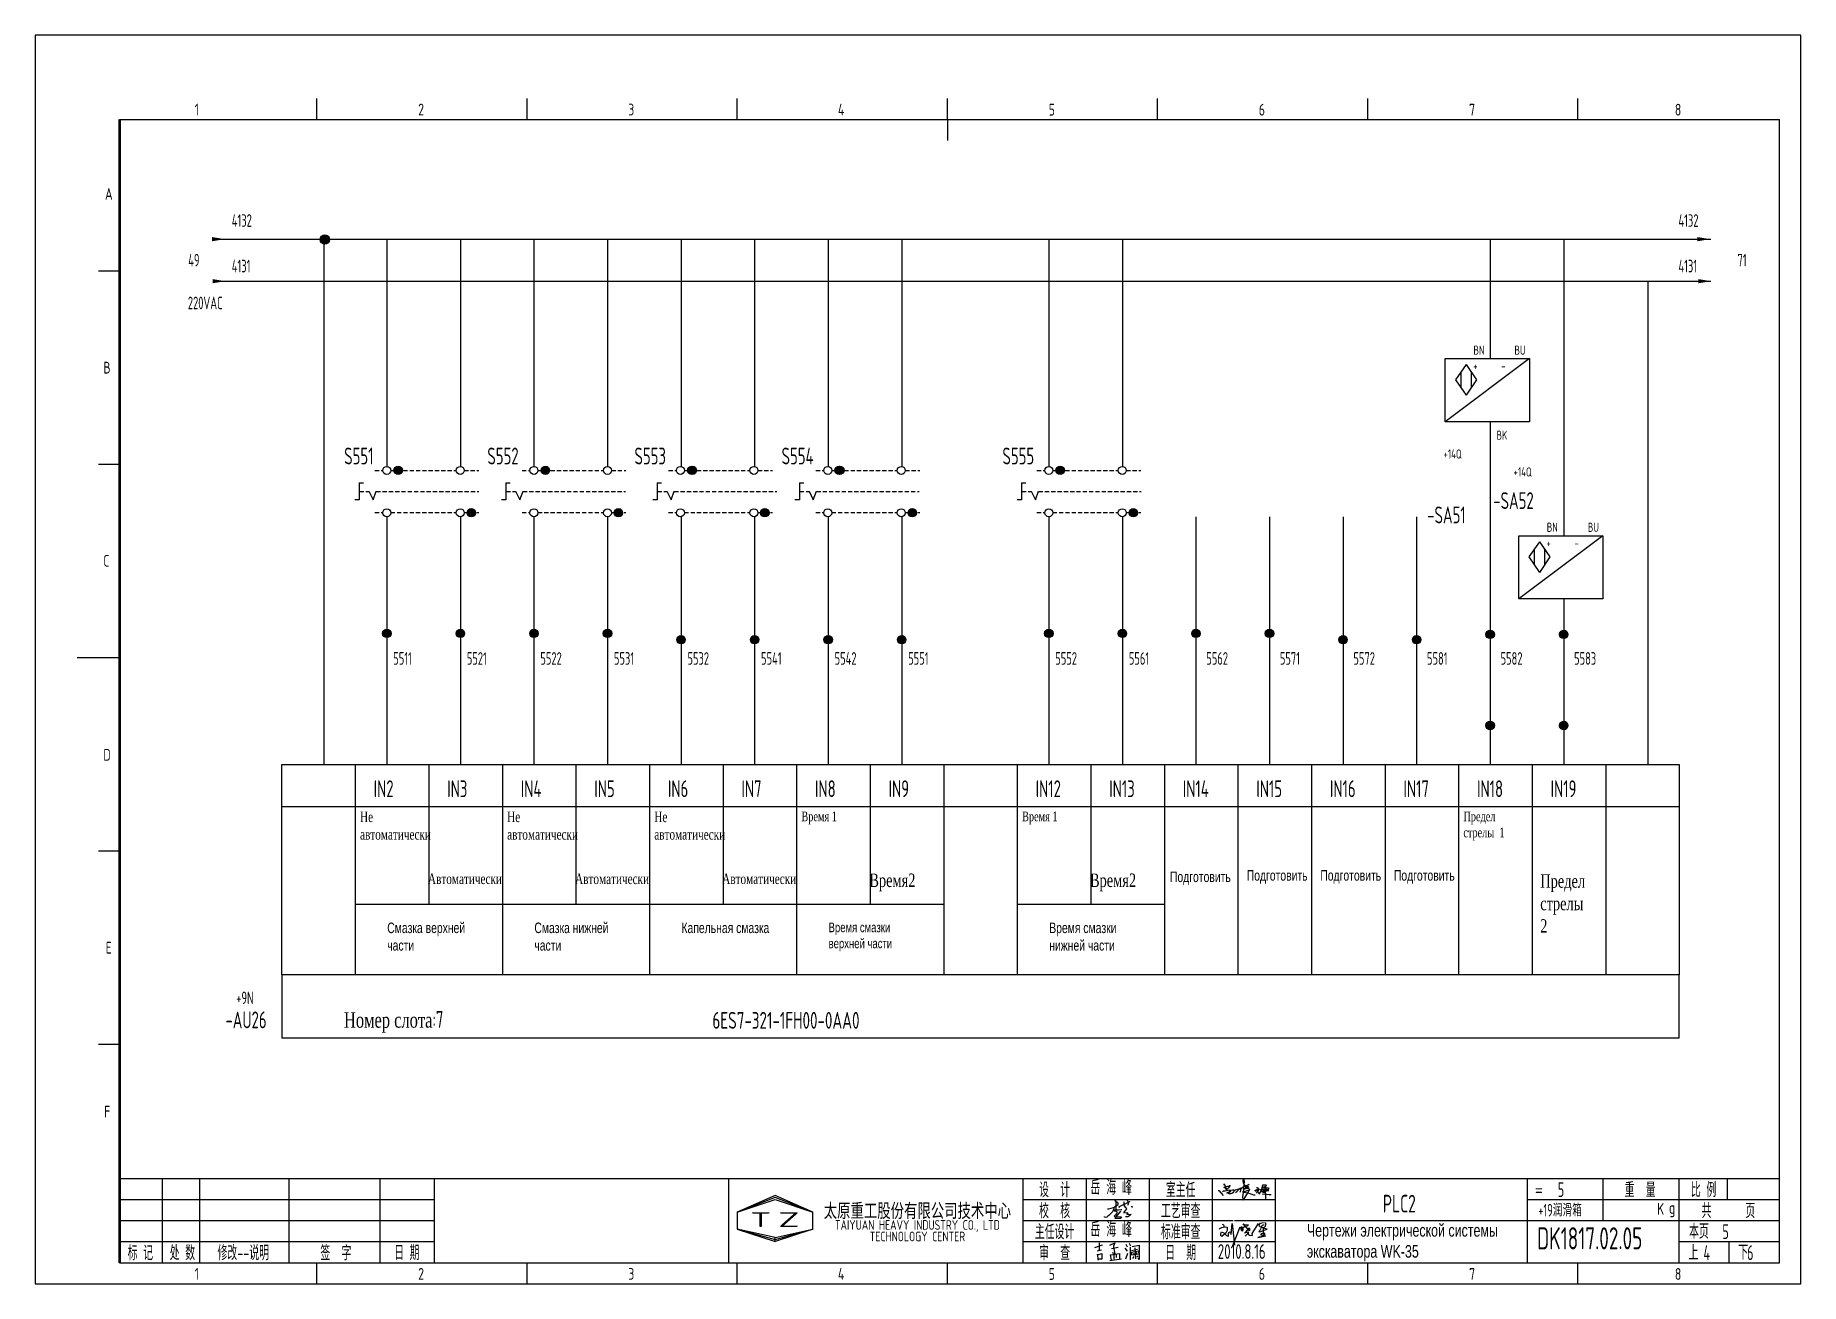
# Model space of a CAD drawing. Extents: x -2005 to 7010, y -1792 to 2924.
# Drawn here: x 3135 to 3555, y 436.6 to 733.6 of the extents above; entities that cross this region are included whole.
import ezdxf
from ezdxf.enums import TextEntityAlignment as Align

# ---------------------------------------------------------------- set-up
doc = ezdxf.new("R2010")
doc.units = 0
doc.header["$LTSCALE"] = 2
doc.linetypes.add('DASHED2', pattern=[0.375, 0.25, -0.125])
doc.linetypes.add('HIDDEN', pattern=[0.375, 0.25, -0.125])
doc.layers.get('0').update_dxf_attribs({"linetype": 'CONTINUOUS'})
for name, color, linetype in [('01', 7, 'CONTINUOUS'), ('11', 3, 'CONTINUOUS'), ('CONTINUOUS', 7, 'CONTINUOUS')]:
    doc.layers.add(name, color=color, linetype=linetype)
doc.styles.add('ROMAN', font='ROMANC.shx', dxfattribs={"width": 0.7, "height": 0.7})
doc.styles.add('ROMANS', font='romans', dxfattribs={"width": 0.67, "bigfont": 'hzlib'})
doc.styles.get("Standard").update_dxf_attribs({"font": 'isocp.shx', "width": 0.707, "bigfont": 'dfst.shx'})

msp = doc.modelspace()

# ---------------------------------------------------------------- texts
at = {"linetype": 'ByBlock', "ltscale": 2, "width": 0.67}
for s, p in [('+9N', (3182.76, 503.05)), ('+19润滑箱', (3492.52, 452.55))]:
    msp.add_text(s, height=3, dxfattribs=at).set_placement(p)
at = {"width": 0.707}
msp.add_text('PLC2', height=4.2, dxfattribs=at).set_placement((3455.53, 453.5))
at = {"char_height": 3.5, "attachment_point": 1}
for s, insert, width in [('岳 海 峰', (3385.98, 461.19), 12.9495), ('岳 海 峰', (3385.98, 451.19), 12.9495), ('2010.8.16', (3416.28, 445.96), 12.1142)]:
    msp.add_mtext(s, dxfattribs=dict(at, insert=insert, width=width))
at = {"layer": '01', "linetype": 'DASHED2', "ltscale": 2, "attachment_point": 1}
for s, insert, char_height, width in [('{\\fTimes New Roman|b0|i0|c204|p18;Не автоматически}', (3212.21, 548.88), 2.5, 14.3196), ('{\\fTimes New Roman|b0|i0|c204|p18;Не автоматически}', (3247.21, 548.88), 2.5, 14.3196), ('{\\fTimes New Roman|b0|i0|c204|p18;Не автоматически}', (3282.21, 548.88), 2.5, 14.3196), ('{\\fTimes New Roman|b0|i0|c204|p18;\\H0.9167x;Время\\fTimes New Roman|b0|i0|c238|p18; 1}', (3317.21, 548.88), 2.5, 14.3196), ('{\\fTimes New Roman|b0|i0|c204|p18;\\H0.9167x;Время\\fTimes New Roman|b0|i0|c238|p18; 1}', (3369.71, 548.88), 2.5, 14.3196), ('{\\fTimes New Roman|b0|i0|c204|p18;\\H0.9167x;Предел стрелы \\fTimes New Roman|b0|i0|c238|p18; 1}', (3474.71, 548.88), 2.5, 14.3196), ('{\\fTimes New Roman|b0|i0|c204|p18;\\H0.71429x;Автоматически\\H1.2834x; }', (3228.37, 534.14), 3.5, 11.7583), ('{\\fTimes New Roman|b0|i0|c204|p18;\\H0.71429x;Автоматически\\H1.2834x; }', (3263.37, 534.14), 3.5, 11.7583), ('{\\fTimes New Roman|b0|i0|c204|p18;\\H0.71429x;Автоматически\\H1.2834x; }', (3298.37, 534.14), 3.5, 11.7583), ('{\\fTimes New Roman|b0|i0|c204|p18;\\H0.9167x;Время\\fTimes New Roman|b0|i0|c238|p18;\\H1x;2\\fTimes New Roman|b0|i0|c204|p18; }', (3333.37, 534.14), 3.5, 11.7583), ('{\\fTimes New Roman|b0|i0|c204|p18;\\H0.9167x;Время\\fTimes New Roman|b0|i0|c238|p18;\\H1x;2\\fTimes New Roman|b0|i0|c204|p18; }', (3385.87, 534.14), 3.5, 11.7583), ('{\\fArial|b0|i0|c204|p34;Подготовить\\H0.9167x; }', (3404.9, 534.61), 2.5, 10.5), ('{\\fArial|b0|i0|c204|p34;Подготовить\\H0.9167x; }', (3423.17, 534.94), 2.5, 10.5), ('{\\fArial|b0|i0|c204|p34;Подготовить\\H0.9167x; }', (3440.67, 534.94), 2.5, 10.5), ('{\\fArial|b0|i0|c204|p34;Подготовить\\H0.9167x; }', (3458.17, 534.94), 2.5, 10.5), ('{\\fTimes New Roman|b0|i0|c204|p18;\\H0.9167x;Предел стрелы \\fTimes New Roman|b0|i0|c238|p18;2\\fTimes New Roman|b0|i0|c204|p18; }', (3492.99, 533.97), 3.5, 11.7583), ('{\\fArial|b0|i0|c204|p34;Смазка верхней части}', (3218.68, 522.47), 2.5, 20.0597), ('{\\fArial|b0|i0|c204|p34;Смазка нижней части}', (3253.68, 522.47), 2.5, 20.0597), ('{\\fArial|b0|i0|c204|p34;Капельная смазка}', (3288.68, 522.47), 2.5, 22.6519), ('{\\fArial|b0|i0|c204|p34;\\H0.9167x;\\W0.707;Время смазки верхней части\\fArial|b0|i0|c0|p34; }', (3323.68, 522.47), 2.5, 20.0597), ('{\\fArial|b0|i0|c204|p34;Время смазки нижней части}', (3376.18, 522.47), 2.5, 20.0597), ('{\\fArial|b0|i0|c204|p34;Чертежи электрической системы экскаватора \\fArial|b0|i0|c0|p34;WK-35}', (3437.47, 450.75), 3, 50.6186)]:
    msp.add_mtext(s, dxfattribs=dict(at, insert=insert, char_height=char_height, width=width))
at = {"layer": '11', "width": 0.707}
msp.add_text('DK1817.02.05', height=5.25, dxfattribs=at).set_placement((3492.23, 444.73))
at = {"layer": 'CONTINUOUS', "linetype": 'Continuous', "style": 'ROMAN'}
for s, height, width, p in [('1', 2.8, 0.7, (3172.88, 714.5)), ('2', 2.8, 0.7, (3226.04, 714.5)), ('3', 2.8, 0.7, (3276.01, 714.5)), ('4', 2.8, 0.7, (3325.91, 714.5)), ('5', 2.8, 0.7, (3376.05, 714.46)), ('6', 2.8, 0.7, (3426.03, 714.46)), ('7', 2.8, 0.7, (3476.06, 714.46)), ('8', 2.8, 0.7, (3525.01, 714.46)), ('A', 2.8, 0.7, (3151.52, 694.41)), ('B', 2.8, 0.7, (3151.13, 653.09)), ('C', 2.8, 0.7, (3151.13, 607.15)), ('D', 2.8, 0.7, (3151.13, 560.98)), ('E', 2.8, 0.7, (3151.69, 515.09)), ('F', 2.8, 0.7, (3151.33, 476.09)), ('K', 2.8, 0.7, (3520.79, 452.95)), ('g', 2.8, 0.7, (3523.62, 453.22)), ('T', 3.5, 1.8, (3304.95, 450.06)), ('Z', 3.5, 1.8, (3311.65, 450.06)), ('1', 2.8, 0.7, (3172.88, 437.5)), ('2', 2.8, 0.7, (3226.04, 437.5)), ('3', 2.8, 0.7, (3276.01, 437.5)), ('4', 2.8, 0.7, (3325.91, 437.5)), ('5', 2.8, 0.7, (3376.05, 437.46)), ('6', 2.8, 0.7, (3426.03, 437.46)), ('7', 2.8, 0.7, (3476.06, 437.46)), ('8', 2.8, 0.7, (3525.01, 437.46))]:
    msp.add_text(s, height=height, dxfattribs=dict(at, width=width)).set_placement(p)
at = {"layer": 'CONTINUOUS', "width": 0.67}
for s, height, p in [('4132', 3, (3181.7, 687.99)), ('4132', 3, (3525.87, 687.99)), ('49', 3, (3171.34, 678.56)), ('71', 3, (3539.93, 678.56)), ('4131', 3, (3181.7, 677.16)), ('4131', 3, (3525.87, 677.16)), ('220VAC', 3, (3171.25, 668.39)), ('5511', 3, (3220.11, 583.81)), ('5521', 3, (3237.61, 583.81)), ('5522', 3, (3255.11, 583.81)), ('5531', 3, (3272.61, 583.81)), ('5532', 3, (3290.11, 583.81)), ('5541', 3, (3307.61, 583.81)), ('5542', 3, (3325.11, 583.81)), ('5551', 3, (3342.61, 583.81)), ('5552', 3, (3377.61, 583.81)), ('5561', 3, (3395.11, 583.81)), ('5562', 3, (3413.54, 583.81)), ('5571', 3, (3431.04, 583.81)), ('5572', 3, (3448.54, 583.81)), ('5581', 3, (3466.04, 583.81)), ('5582', 3, (3483.54, 583.81)), ('5583', 3, (3501.04, 583.81)), ('5', 3.5, (3497.16, 457.19)), ('5', 3.5, (3536.32, 447.18)), ('4', 3.5, (3531.82, 442.18)), ('6 ', 3.5, (3542.2, 442.18))]:
    msp.add_text(s, height=height, dxfattribs=at).set_placement(p)
at = {"layer": 'CONTINUOUS', "style": 'ROMANS', "width": 0.67}
for s, height, p in [('BN', 2.188, (3477.1, 657.56)), ('BU', 2.188, (3486.86, 657.56)), ('+', 2.19, (3477.04, 653.81)), ('-', 2.19, (3483.69, 653.81)), ('BK', 2.188, (3482.59, 637.32)), ('+14Q', 2.188, (3469.98, 632.86)), ('+14Q', 2.188, (3486.65, 628.59)), ('BN', 2.188, (3494.55, 615.42)), ('BU', 2.188, (3504.32, 615.42)), ('+', 2.19, (3494.49, 611.67)), ('-', 2.19, (3501.14, 611.67))]:
    msp.add_text(s, height=height, dxfattribs=at).set_placement(p)
at = {"layer": 'CONTINUOUS', "color": 0, "width": 0.707}
for s, p in [('S551', (3208.44, 631.47)), ('S552', (3242.5, 631.47)), ('S553', (3277.5, 631.47)), ('S555', (3365.04, 631.47)), ('-SA52', (3481.83, 620.86)), ('-SA51', (3466.11, 617.45)), ('IN2', (3215.45, 552.31)), ('IN3', (3232.95, 552.31)), ('IN4', (3250.45, 552.31)), ('IN5', (3267.95, 552.31)), ('IN6', (3285.45, 552.31)), ('IN7', (3302.95, 552.31)), ('IN8', (3320.45, 552.31)), ('IN9', (3337.95, 552.31)), ('IN12', (3372.95, 552.31)), ('IN13', (3390.45, 552.31)), ('IN14', (3407.95, 552.31)), ('IN15', (3425.45, 552.31)), ('IN16', (3442.95, 552.31)), ('IN17', (3460.45, 552.31)), ('IN18', (3477.95, 552.31)), ('IN19', (3495.45, 552.31)), ('-AU26', (3180.2, 497.32))]:
    msp.add_text(s, height=4, dxfattribs=at).set_placement(p)
at = {"layer": 'CONTINUOUS', "color": 1, "width": 0.707}
msp.add_text('S554', height=4, dxfattribs=at).set_placement((3312.5, 631.47))
at = {"layer": 'CONTINUOUS', "color": 0, "width": 0.655392}
msp.add_text('6ES7-321-1FH00-0AA0', height=4, dxfattribs=at).set_placement((3296.04, 497.21), (3331.04, 497.21), align=Align.FIT)
at = {"layer": 'CONTINUOUS', "width": 0.67}
for s, p in [('设  计', (3377.45, 459.06)), ('室主任', (3407.45, 459.06)), ('重  量', (3516.75, 459.06)), ('比 例', (3531.85, 459.06)), ('校  核', (3377.45, 454.06)), ('工艺审查', (3407.45, 454.06)), ('共      页', (3537.75, 454.06)), ('主任设计', (3377.45, 449.06)), ('标准审查', (3407.45, 449.06)), ('本页', (3530.75, 449.17)), ('标 记', (3159.95, 444.06)), ('处 数', (3169.95, 444.06)), ('修改--说明', (3184.42, 444.06)), ('签  字', (3206.45, 444.06)), ('日 期', (3223.33, 444.06)), ('审  查', (3377.45, 444.06)), ('日  期', (3407.45, 444.06)), ('上', (3529.45, 444.08)), ('下', (3541.28, 444.08))]:
    msp.add_text(s, height=3.5, dxfattribs=at).set_placement(p, align=Align.MIDDLE)
at = {"layer": 'CONTINUOUS', "linetype": 'Continuous', "style": 'ROMAN'}
msp.add_text('=', height=2.8, dxfattribs=at).set_placement((3491.69, 457.61))
at = {"layer": 'CONTINUOUS', "color": 0, "insert": (3208.39, 498.87), "char_height": 4, "width": 130, "attachment_point": 4}
msp.add_mtext('{\\fTimes New Roman|b0|i0|c204|p18;\\H0.9167x;\\C256;Номер слота}:7', dxfattribs=at)
at = {"layer": 'CONTINUOUS', "insert": (3344.81, 451.12), "char_height": 3.3, "width": 50, "attachment_point": 5, "line_spacing_factor": 0.7125}
msp.add_mtext('{\\f宋体|b0|i0|c134|p2;太原重工股份有限公司技术中心\\P\\Fromans.shx;\\H0.6969x;TAIYUAN HEAVY INDUSTRY CO., LTD\\PTECHNOLOGY CENTER}', dxfattribs=at)

# ---------------------------------------------------------------- blocks, each defined once
blk = doc.blocks.new('A$C5BE500A0')
for p, q in [((64.4, 48.9), (64.5, 51.6)), ((65.3, 44.3), (64.4, 48.9)), ((64.5, 51.6), (65.9, 52.2)), ((67.1, 48.5), (64.5, 17.9)), ((65.9, 52.2), (66.5, 51.5)), ((66.5, 51.5), (67.1, 48.5)), ((0, 24.1), (1.5, 23.9)), ((1.5, 23.9), (12.6, 10.8)), ((11.6, 21), (13.8, 22.8)), ((13.8, 22.8), (17.9, 23.5)), ((15.3, 41.2), (22.2, 26.1)), ((15.3, 40.1), (15.3, 41.2)), ((15.4, 37.7), (15.3, 40.1)), ((15.4, 32.4), (21, 34.6)), ((15.5, 31.8), (15.4, 32.4)), ((19.1, 30.1), (15.5, 31.8)), ((17.9, 23.5), (26, 24.9)), ((22.2, 26.1), (19.1, 30.1)), ((21, 34.6), (24.5, 35.1)), ((22.6, 18.1), (23.6, 19.3)), ((23.7, 17.3), (22.6, 18.1)), ((23.3, 27.9), (23.1, 27.8)), ((25.3, 29.5), (23.3, 27.9)), ((23.6, 19.3), (25.8, 19.9)), ((24.5, 35.1), (28.2, 35.6)), ((26.1, 16.2), (24.9, 15)), ((26.8, 30.7), (25.3, 29.5)), ((25.8, 19.9), (29.2, 20.8)), ((26, 24.9), (36.8, 26.1)), ((28.4, 20), (26.1, 16.2)), ((29.4, 34), (26.8, 30.7)), ((28.2, 35.6), (30.2, 36.8)), ((29.4, 15.2), (28.2, 15.7)), ((29.5, 22.1), (28.4, 20)), ((29.2, 20.8), (33, 21.4)), ((30.2, 38), (29.4, 34)), ((32.4, 15.1), (29.4, 15.2)), ((30.2, 22.7), (29.5, 22.1)), ((30.2, 36.8), (30.2, 38)), ((31.6, 22.6), (30.2, 22.7)), ((32.8, 22.1), (31.6, 22.6)), ((35, 16.2), (32.4, 15.1)), ((33, 21.4), (32.8, 22.1)), ((37.6, 17.7), (35, 16.2)), ((36.8, 26.1), (40.9, 26)), ((39.7, 20.3), (37.6, 17.7)), ((40.8, 21.6), (39.7, 20.3)), ((40.2, 22.8), (44.3, 25.4)), ((41.7, 24.4), (40.8, 21.6)), ((40.9, 26), (41.7, 24.4)), ((44.3, 25.4), (50.6, 27.7)), ((44.7, 18.7), (49.1, 22.6)), ((49.1, 22.6), (54.4, 27.2)), ((50.6, 27.7), (56.2, 29.3)), ((54.4, 27.2), (59.1, 30.4)), ((56.8, 20.6), (55.9, 19.6)), ((56.2, 29.3), (60.8, 29.6)), ((56.7, 31.7), (57.4, 29.6)), ((57.6, 25), (56.8, 20.6)), ((57.4, 29.6), (57.6, 25)), ((59.1, 30.4), (64.7, 33.7)), ((60.8, 29.6), (62.2, 29.2)), ((66.6, 21), (62.5, 20.6)), ((62.5, 20.6), (75.7, 18.4)), ((64.5, 17.9), (63.3, 8.5)), ((63.3, 8.5), (63.5, 0.1)), ((63.5, 0.1), (64.3, 0)), ((64.3, 0), (67.5, 2.5)), ((64.7, 33.7), (72, 37.3)), ((67.5, 39.5), (65.3, 44.3)), ((69.8, 21.4), (66.6, 21)), ((70.3, 36.3), (67.5, 39.5)), ((67.5, 2.5), (73.8, 13.7)), ((68.3, 28.6), (72.6, 29.4)), ((69.3, 29), (68.3, 28.6)), ((72, 30.5), (69.3, 29)), ((69.9, 34.1), (69.7, 33.3)), ((69.7, 33.3), (71.9, 33.6)), ((76.7, 24.1), (69.8, 21.4)), ((74.6, 36.5), (69.9, 34.1)), ((73.8, 32.8), (70.3, 36.3)), ((71.9, 33.6), (75.3, 34.2)), ((72, 37.3), (77.8, 39)), ((74.8, 31.8), (72, 30.5)), ((72.6, 29.4), (78.2, 30.4)), ((77.7, 30.8), (73.8, 32.8)), ((73.8, 13.7), (77.7, 20)), ((79.7, 39.2), (74.6, 36.5)), ((76.7, 32.6), (74.8, 31.8)), ((75.3, 34.2), (77, 34.5)), ((75.7, 18.4), (81.9, 16.6)), ((77.7, 33.5), (76.7, 32.6)), ((79.9, 25.4), (76.7, 24.1)), ((77, 34.5), (78, 34.1)), ((78, 34.1), (77.7, 33.5)), ((80.1, 30.5), (77.7, 30.8)), ((77.7, 20), (81.2, 25.6)), ((77.8, 39), (79.7, 39.2)), ((78.2, 30.4), (80.1, 30.5)), ((82.1, 26.9), (79.9, 25.4)), ((81.2, 25.6), (82.1, 26.9)), ((81.9, 16.6), (87.3, 14.8)), ((87.3, 14.8), (91.3, 12.9)), ((91.3, 12.9), (94.8, 12.6)), ((94.5, 25.2), (94.9, 23.9)), ((94.8, 12.6), (95.8, 12.8)), ((94.9, 23.9), (95.3, 23)), ((95.3, 23), (95.8, 22.8)), ((95.8, 22.8), (97, 23.3)), ((97, 23.3), (97.8, 25.3)), ((98.5, 23.8), (97.4, 25.9)), ((97.8, 25.3), (100.8, 27)), ((101.1, 23.3), (98.5, 23.8)), ((99, 31.4), (100.1, 32)), ((100.7, 21.1), (99.2, 17.4)), ((99.2, 17.4), (101.9, 20.9)), ((100.1, 32), (101.1, 31.6)), ((102.1, 27.7), (100.7, 21.1)), ((100.8, 27), (103.5, 26.5)), ((101.1, 31.6), (102.1, 30.6)), ((103.3, 23.7), (101.1, 23.3)), ((101.9, 20.9), (103.1, 21.8)), ((102.1, 30.6), (102.1, 27.7)), ((103.1, 21.8), (103.7, 20.1)), ((104.7, 23.9), (103.3, 23.7)), ((103.5, 26.5), (104.5, 25.2)), ((103.7, 20.1), (103.9, 18.5)), ((103.9, 18.5), (105, 16.1)), ((104.2, 28.7), (108.3, 26.3)), ((104.5, 25.2), (104.7, 23.9)), ((105, 16.1), (106.4, 15.7)), ((106.4, 15.7), (107.7, 17.3)), ((107.7, 17.3), (110.9, 22.6)), ((108.3, 26.3), (115.7, 20.2)), ((110.9, 22.6), (113.3, 30.9)), ((111.7, 21.6), (125.7, 23.5)), ((115.4, 22.1), (111.7, 21.6)), ((112.9, 30.9), (112.3, 30.9)), ((117.4, 32.7), (112.9, 30.9)), ((112.9, 26.9), (127.4, 26.5)), ((124.7, 26.6), (112.9, 26.9)), ((113.3, 30.9), (114.4, 35)), ((113.4, 15.2), (124.8, 14.7)), ((114.4, 35), (115.4, 38.4)), ((115.4, 38.4), (118.1, 38.8)), ((122.5, 23.3), (115.4, 22.1)), ((115.7, 20.2), (118.5, 18.9)), ((116.7, 30.8), (120.9, 31.8)), ((122.1, 34.8), (117.4, 32.7)), ((118.1, 38.8), (123.3, 38.3)), ((118.5, 18.9), (120.8, 19.6)), ((120.8, 19.6), (121.1, 20.7)), ((120.9, 31.8), (124.1, 32)), ((121.7, 31.5), (122.2, 1.9)), ((123, 28.1), (121.7, 31.5)), ((124.7, 36.8), (122.1, 34.8)), ((126.4, 24.6), (122.5, 23.3)), ((128.2, 25.5), (123, 28.1)), ((123.3, 38.3), (124.7, 36.8)), ((124.1, 32), (129.1, 31.3)), ((128.1, 26.7), (124.7, 26.6)), ((124.8, 14.7), (132, 14.1)), ((125.7, 23.5), (130.1, 23.8)), ((127.4, 26.5), (126.4, 24.6)), ((130.2, 28.3), (128.1, 26.7)), ((130.5, 24.3), (128.2, 25.5)), ((129.1, 31.3), (130.7, 30.3)), ((130.1, 23.8), (130.5, 24.3)), ((130.7, 30.3), (130.2, 28.3)), ((132, 14.1), (137.3, 13.6))]:
    blk.add_line(p, q)
blk = doc.blocks.new('lf')
for points in [[(409.4, 317.6), (411.9, 317.6), (420.7, 320.5), (429.4, 326.1), (429, 328.4), (426.7, 330.1), (424.2, 331.3), (423.4, 332.6), (424.4, 333.4), (425, 330.7), (425, 327.4), (425, 324.7), (424.8, 321.8), (424.8, 320.3), (424.8, 318.7), (425, 314.7), (425, 313), (424.8, 313)], [(432.1, 320.3), (430.6, 321.6), (450.9, 331.7), (450.9, 332.2)], [(439.5, 330.9), (440, 324.5), (442, 320.7)], [(446.2, 333.8), (448.1, 330.5), (448.1, 326.7), (446.6, 323.8)], [(421.5, 320.1), (421.3, 317.6), (420, 315.1), (418.6, 312.6), (416.7, 310.5), (414.9, 308.5), (411.9, 305.6), (410.1, 304.1), (408, 302.6), (406.1, 302), (403.6, 302.6), (403.6, 303.5), (403.9, 303.5)], [(421.3, 316.2), (424.8, 315.9), (427.1, 316), (429.8, 316), (434.8, 316.8), (436, 316.8)], [(421.9, 314.1), (423.8, 314.1), (425.4, 313.7), (426, 313), (426.9, 312), (427.1, 312), (426.5, 310.5), (426.1, 309.5), (424.2, 306.6), (423.1, 305.4), (422.1, 304.5), (423.2, 303.3), (427.3, 303.1), (429.8, 303.1), (432.3, 302.9), (435.4, 302.7), (433.1, 299.9), (424.6, 299.5), (424, 300.4), (425.6, 303.3), (434.3, 313.5)], [(441.8, 320.7), (443.7, 320.1), (444.9, 317.6), (443.1, 315.5), (439.7, 311.8), (439.8, 310.6), (445.4, 311.2), (447, 310.3), (445.6, 307.4), (453.6, 308), (450.3, 304.7), (447, 303.3), (443.7, 303.1), (442.9, 303.7)], [(453.4, 322.4), (454.9, 322.2), (455.7, 321.8), (456.1, 321.6), (456.3, 321.4)]]:
    blk.add_lwpolyline(points)

# ---------------------------------------------------------------- hatches: boundary and pattern name
at = {"linetype": 'HIDDEN'}
h = msp.add_hatch(color=0, dxfattribs=at)
edge = h.paths.add_edge_path()
edge.add_arc((3221.28, 630.06), 1, 0, 360)
h = msp.add_hatch(color=0, dxfattribs=at)
edge = h.paths.add_edge_path()
edge.add_arc((3256.3, 630.06), 1, 0, 360)
h = msp.add_hatch(color=0, dxfattribs=at)
edge = h.paths.add_edge_path()
edge.add_arc((3291.13, 630.06), 1, 0, 360)
h = msp.add_hatch(color=0, dxfattribs=at)
edge = h.paths.add_edge_path()
edge.add_arc((3291.28, 630.06), 1, 0, 360)
h = msp.add_hatch(color=0, dxfattribs=at)
edge = h.paths.add_edge_path()
edge.add_arc((3326.2, 630.06), 1, 0, 360)
h = msp.add_hatch(color=0, dxfattribs=at)
edge = h.paths.add_edge_path()
edge.add_arc((3326.28, 630.06), 1, 0, 360)
h = msp.add_hatch(color=0, dxfattribs=at)
edge = h.paths.add_edge_path()
edge.add_arc((3326.35, 630.06), 1, 0, 360)
h = msp.add_hatch(color=0, dxfattribs=at)
edge = h.paths.add_edge_path()
edge.add_arc((3378.78, 630.06), 1, 0, 360)
h = msp.add_hatch(color=0, dxfattribs=at)
edge = h.paths.add_edge_path()
edge.add_arc((3238.68, 619.98), 1, 0, 360)
h = msp.add_hatch(color=0, dxfattribs=at)
edge = h.paths.add_edge_path()
edge.add_arc((3273.69, 619.98), 1, 0, 360)
h = msp.add_hatch(color=0, dxfattribs=at)
edge = h.paths.add_edge_path()
edge.add_arc((3308.52, 619.98), 1, 0, 360)
h = msp.add_hatch(color=0, dxfattribs=at)
edge = h.paths.add_edge_path()
edge.add_arc((3343.59, 619.98), 1, 0, 360)
h = msp.add_hatch(color=0, dxfattribs=at)
edge = h.paths.add_edge_path()
edge.add_arc((3396.18, 619.98), 1, 0, 360)
h = msp.add_hatch(color=0, dxfattribs=at)
edge = h.paths.add_edge_path()
edge.add_arc((3218.58, 591.26), 1, 0, 360)
h = msp.add_hatch(color=0, dxfattribs=at)
edge = h.paths.add_edge_path()
edge.add_arc((3236.08, 591.26), 1, 0, 360)
h = msp.add_hatch(color=0, dxfattribs=at)
edge = h.paths.add_edge_path()
edge.add_arc((3253.58, 591.26), 1, 0, 360)
h = msp.add_hatch(color=0, dxfattribs=at)
edge = h.paths.add_edge_path()
edge.add_arc((3271.08, 591.26), 1, 0, 360)
h = msp.add_hatch(color=0, dxfattribs=at)
edge = h.paths.add_edge_path()
edge.add_arc((3376.08, 591.26), 1, 0, 360)
h = msp.add_hatch(color=0, dxfattribs=at)
edge = h.paths.add_edge_path()
edge.add_arc((3393.58, 591.26), 1, 0, 360)
h = msp.add_hatch(color=0, dxfattribs=at)
edge = h.paths.add_edge_path()
edge.add_arc((3411.08, 591.26), 1, 0, 360)
h = msp.add_hatch(color=0, dxfattribs=at)
edge = h.paths.add_edge_path()
edge.add_arc((3428.58, 591.26), 1, 0, 360)
h = msp.add_hatch(color=0, dxfattribs=at)
edge = h.paths.add_edge_path()
edge.add_arc((3288.58, 589.77), 1, 0, 360)
h = msp.add_hatch(color=0, dxfattribs=at)
edge = h.paths.add_edge_path()
edge.add_arc((3306.08, 589.77), 1, 0, 360)
h = msp.add_hatch(color=0, dxfattribs=at)
edge = h.paths.add_edge_path()
edge.add_arc((3323.58, 589.77), 1, 0, 360)
h = msp.add_hatch(color=0, dxfattribs=at)
edge = h.paths.add_edge_path()
edge.add_arc((3341.08, 589.77), 1, 0, 360)
h = msp.add_hatch(color=0, dxfattribs=at)
edge = h.paths.add_edge_path()
edge.add_arc((3446.08, 589.77), 1, 0, 360)
h = msp.add_hatch(color=0, dxfattribs=at)
edge = h.paths.add_edge_path()
edge.add_arc((3463.58, 589.77), 1, 0, 360)
h = msp.add_hatch(color=0, dxfattribs=at)
edge = h.paths.add_edge_path()
edge.add_arc((3481.08, 591.02), 1, 0, 360)
h = msp.add_hatch(color=0, dxfattribs=at)
edge = h.paths.add_edge_path()
edge.add_arc((3498.58, 591.02), 1, 0, 360)
h = msp.add_hatch(color=0, dxfattribs=at)
edge = h.paths.add_edge_path()
edge.add_arc((3481.08, 569.36), 1, 0, 360)
h = msp.add_hatch(color=0, dxfattribs=at)
edge = h.paths.add_edge_path()
edge.add_arc((3498.58, 569.36), 1, 0, 360)
at = {"layer": 'CONTINUOUS'}
h = msp.add_hatch(color=256, dxfattribs=at)
edge = h.paths.add_edge_path()
edge.add_arc((3203.83, 684.96), 1.1, 0, 360)

# ---------------------------------------------------------------- linework, layer by layer
for p, q in [((3429.95, 451.56), (3489.95, 451.56)), ((3387.03, 445.14), (3388.85, 445.78)), ((3388.05, 446.31), (3388.05, 444.5)), ((3390.59, 445.74), (3391.76, 446.26)), ((3390.59, 445.74), (3390.59, 445.74)), ((3390.98, 444.96), (3392.54, 445.22)), ((3391.76, 446.26), (3391.5, 445.48)), ((3391.5, 445.48), (3391.5, 445.22)), ((3391.5, 445.22), (3391.76, 443.67)), ((3394.36, 445.96), (3394.72, 445.33)), ((3395.18, 446.18), (3395.54, 445.54)), ((3395.42, 445.24), (3395.42, 442.24)), ((3395.87, 445.39), (3397.57, 445.75)), ((3397.57, 445.75), (3397.6, 445.75)), ((3397.6, 445.75), (3397.6, 442.3)), ((3387.55, 444.36), (3388.59, 444.62)), ((3387.55, 443.58), (3387.81, 442.16)), ((3387.68, 443.45), (3388.72, 443.71)), ((3388.72, 442.42), (3387.68, 442.42)), ((3387.81, 444.62), (3387.81, 444.62)), ((3388.72, 443.71), (3388.72, 442.42)), ((3390.6, 442.11), (3393.36, 442.47)), ((3390.66, 443.45), (3390.92, 442.16)), ((3390.79, 443.45), (3392.87, 443.71)), ((3391.76, 443.67), (3391.24, 443.93)), ((3391.57, 443.45), (3391.57, 442.42)), ((3392.09, 443.58), (3392.09, 442.81)), ((3392.87, 443.71), (3392.87, 442.29)), ((3394.17, 445.02), (3394.72, 444.3)), ((3394.36, 442.48), (3394.87, 443.81)), ((3395.72, 444.09), (3395.75, 443.39)), ((3397.42, 444.3), (3395.75, 443.96)), ((3395.75, 443.39), (3397.54, 443.69)), ((3395.78, 444.45), (3397.21, 444.75)), ((3396.31, 443.05), (3395.97, 442.54)), ((3396.18, 443.78), (3396.36, 443.63)), ((3396.57, 445.09), (3396.66, 442.48)), ((3397, 443.96), (3396.81, 443.63)), ((3396.99, 443.22), (3397.33, 442.88)), ((3397.6, 442.3), (3397.33, 442.6)), ((3397.54, 443.69), (3397.42, 444.3))]:
    msp.add_line(p, q)
at = {"layer": '01', "linetype": 'ByBlock', "ltscale": 2}
for p, q in [((3203.58, 685.06), (3203.58, 560.06)), ((3218.58, 685.06), (3218.58, 631.01)), ((3236.08, 685.06), (3236.08, 631.01)), ((3253.58, 685.06), (3253.58, 631.01)), ((3271.08, 685.06), (3271.08, 631.01)), ((3288.58, 685.06), (3288.58, 631)), ((3306.08, 685.06), (3306.08, 631)), ((3323.58, 685.06), (3323.58, 631.01)), ((3341.08, 685.06), (3341.08, 631.01)), ((3376.08, 685.06), (3376.08, 631.01)), ((3393.58, 685.06), (3393.58, 631.01)), ((3481.08, 685.06), (3481.08, 656.54)), ((3498.58, 685.06), (3498.58, 614.52)), ((3518.58, 675.06), (3518.58, 560.06)), ((3481.08, 641.51), (3481.08, 560.06)), ((3218.58, 619.02), (3218.58, 618.23)), ((3218.58, 619.02), (3218.58, 618.23)), ((3236.08, 619.02), (3236.08, 560.06)), ((3253.59, 619.02), (3253.59, 618.23)), ((3253.59, 619.02), (3253.59, 618.23)), ((3271.08, 619.02), (3271.08, 560.06)), ((3271.08, 619.02), (3271.08, 560.06)), ((3288.58, 619.03), (3288.58, 560.06)), ((3288.58, 619.03), (3288.58, 618.23)), ((3288.58, 619.03), (3288.58, 618.23)), ((3306.08, 619.03), (3306.08, 560.06)), ((3306.08, 619.03), (3306.08, 560.06)), ((3306.08, 619.03), (3306.08, 560.06)), ((3323.58, 619.02), (3323.58, 560.06)), ((3323.58, 619.02), (3323.58, 560.06)), ((3341.08, 619.02), (3341.08, 560.06)), ((3341.08, 619.02), (3341.08, 560.06)), ((3341.08, 619.02), (3341.08, 560.06)), ((3341.08, 619.02), (3341.08, 560.06)), ((3376.08, 619.02), (3376.08, 560.06)), ((3376.08, 619.02), (3376.08, 618.23)), ((3376.08, 619.02), (3376.08, 618.23)), ((3393.58, 619.02), (3393.58, 560.06)), ((3411.08, 619.02), (3411.08, 560.06)), ((3428.58, 619.02), (3428.58, 560.06)), ((3446.08, 619.03), (3446.08, 560.06)), ((3463.58, 619.03), (3463.58, 560.06)), ((3498.58, 599.49), (3498.58, 560.06)), ((3481.08, 591.11), (3481.08, 560.06)), ((3498.58, 591.11), (3498.58, 560.06)), ((3193.58, 550.06), (3526.08, 550.06)), ((3193.58, 510.06), (3193.58, 495.06)), ((3526.08, 495.06), (3526.08, 510.06)), ((3193.58, 495.06), (3526.08, 495.06))]:
    msp.add_line(p, q, dxfattribs=at)
at = {"layer": '01', "linetype": 'Continuous', "ltscale": 2}
for p, q in [((3214.29, 625.08), (3215.3, 623.06)), ((3215.3, 623.06), (3216.06, 625.08)), ((3249.2, 625.08), (3250.22, 623.06)), ((3250.22, 623.06), (3250.98, 625.08)), ((3285.2, 625.08), (3286.21, 623.06)), ((3286.21, 623.06), (3286.97, 625.08)), ((3319.03, 625.08), (3320.05, 623.06)), ((3320.05, 623.06), (3320.81, 625.08)), ((3371.89, 625.08), (3372.9, 623.06)), ((3372.9, 623.06), (3373.66, 625.08))]:
    msp.add_line(p, q, dxfattribs=at)
at = {"layer": '01', "linetype": 'ByBlock', "ltscale": 2}
msp.add_lwpolyline([(3193.58, 560.06), (3526.08, 560.06), (3526.08, 510.06), (3193.58, 510.06)], close=True, dxfattribs=at)
at = {"layer": '01', "linetype": 'Continuous', "ltscale": 2}
for centre in [(3218.58, 630.06), (3236.06, 630.06), (3253.59, 630.06), (3271.08, 630.06), (3288.42, 630.06), (3305.91, 630.06), (3323.49, 630.06), (3340.98, 630.06), (3376.08, 630.06), (3393.56, 630.06), (3218.58, 619.96), (3236.06, 619.96), (3253.59, 619.96), (3271.08, 619.96), (3288.42, 619.96), (3305.91, 619.96), (3323.49, 619.96), (3340.98, 619.96), (3376.08, 619.96), (3393.56, 619.96)]:
    msp.add_circle(centre, 0.949, dxfattribs=at)
at = {"layer": 'CONTINUOUS', "color": 3}
for p, q in [((3554.95, 733.56), (3134.95, 733.56)), ((3134.95, 733.56), (3134.95, 436.56)), ((3554.95, 436.56), (3554.95, 733.56)), ((3134.95, 436.56), (3554.95, 436.56))]:
    msp.add_line(p, q, dxfattribs=at)
at = {"layer": 'CONTINUOUS', "linetype": 'Continuous'}
for p, q in [((3201.95, 713.56), (3201.95, 718.56)), ((3251.95, 713.56), (3251.95, 718.56)), ((3301.95, 713.56), (3301.95, 718.56)), ((3401.95, 713.56), (3401.95, 718.56)), ((3451.95, 713.56), (3451.95, 718.56)), ((3501.95, 713.56), (3501.95, 718.56)), ((3149.95, 677.56), (3154.95, 677.56)), ((3149.95, 631.56), (3154.95, 631.56)), ((3144.95, 585.56), (3154.95, 585.56)), ((3149.95, 539.56), (3154.95, 539.56)), ((3149.95, 493.56), (3154.95, 493.56)), ((3154.95, 461.56), (3549.95, 461.56)), ((3165.23, 441.56), (3165.23, 461.56)), ((3174.06, 441.56), (3174.06, 461.56)), ((3195.29, 461.56), (3195.29, 441.56)), ((3216.95, 461.56), (3216.95, 441.56)), ((3229.95, 441.56), (3229.95, 461.56)), ((3299.95, 441.56), (3299.95, 461.56)), ((3369.95, 441.56), (3369.95, 461.56)), ((3384.95, 461.56), (3384.95, 441.56)), ((3399.95, 461.56), (3399.95, 441.56)), ((3414.95, 461.56), (3414.95, 441.56)), ((3429.95, 461.56), (3429.95, 441.56)), ((3489.95, 441.56), (3489.95, 461.56)), ((3507.85, 461.56), (3507.85, 451.56)), ((3525.95, 461.56), (3525.95, 441.56)), ((3154.95, 456.56), (3229.95, 456.56)), ((3310.95, 457.56), (3301.95, 453.56)), ((3310.95, 457.06), (3301.95, 453.56)), ((3301.95, 453.56), (3310.95, 456.56)), ((3319.95, 453.56), (3310.95, 457.56)), ((3319.95, 453.56), (3310.95, 457.06)), ((3310.95, 456.56), (3319.95, 453.56)), ((3369.95, 456.56), (3419.95, 456.56)), ((3419.95, 456.56), (3429.95, 456.56)), ((3419.95, 456.56), (3429.95, 456.56)), ((3489.95, 456.56), (3549.95, 456.56)), ((3154.95, 451.56), (3229.95, 451.56)), ((3301.95, 453.56), (3301.95, 449.56)), ((3301.95, 449.56), (3310.95, 446.56)), ((3310.95, 447.56), (3301.95, 449.56)), ((3301.95, 449.56), (3310.95, 447.06)), ((3310.95, 447.06), (3319.95, 449.56)), ((3319.95, 449.56), (3310.95, 446.56)), ((3310.95, 447.56), (3319.95, 449.56)), ((3319.95, 449.56), (3319.95, 453.56)), ((3369.95, 451.56), (3419.95, 451.56)), ((3420.28, 451.56), (3429.95, 451.56)), ((3489.95, 451.56), (3549.95, 451.56)), ((3154.95, 446.56), (3229.95, 446.56)), ((3310.95, 446.56), (3310.95, 447.56)), ((3310.95, 446.56), (3310.95, 447.56)), ((3369.95, 446.56), (3419.95, 446.56)), ((3419.95, 446.56), (3429.95, 446.56)), ((3525.95, 446.56), (3549.95, 446.56)), ((3201.95, 436.56), (3201.95, 441.56)), ((3251.95, 436.56), (3251.95, 441.56)), ((3301.95, 436.56), (3301.95, 441.56)), ((3401.95, 436.56), (3401.95, 441.56)), ((3451.95, 436.56), (3451.95, 441.56)), ((3501.95, 436.56), (3501.95, 441.56))]:
    msp.add_line(p, q, dxfattribs=at)
at = {"layer": 'CONTINUOUS'}
for p, q in [((3351.95, 713.56), (3351.95, 718.56)), ((3154.95, 713.56), (3549.95, 713.56)), ((3351.95, 713.56), (3351.95, 708.56)), ((3549.95, 441.56), (3549.95, 713.56)), ((3178.58, 685.06), (3533.58, 685.06)), ((3178.58, 675.06), (3533.58, 675.06)), ((3470.41, 641.63), (3470.41, 656.63)), ((3490.41, 656.63), (3470.41, 641.63)), ((3470.41, 656.63), (3490.41, 656.63)), ((3472.91, 651.63), (3475.41, 655.22)), ((3477.91, 651.63), (3475.41, 655.22)), ((3490.41, 656.63), (3490.41, 641.63)), ((3475.41, 647.92), (3472.91, 651.63)), ((3474.13, 653.38), (3474.13, 649.82)), ((3475.41, 647.92), (3477.91, 651.63)), ((3476.55, 653.58), (3476.55, 649.61)), ((3490.41, 641.63), (3470.41, 641.63)), ((3221.28, 630.02), (3221.28, 630.02)), ((3256.3, 630.02), (3256.3, 630.02)), ((3291.13, 630.02), (3291.13, 630.02)), ((3291.28, 630.02), (3291.28, 630.02)), ((3326.2, 630.02), (3326.2, 630.02)), ((3326.35, 630.02), (3326.35, 630.02)), ((3378.78, 630.02), (3378.78, 630.02)), ((3212.01, 627.06), (3213.02, 627.06)), ((3212.01, 627.06), (3212.01, 623.06)), ((3246.92, 627.06), (3246.92, 623.06)), ((3246.92, 627.06), (3247.93, 627.06)), ((3282.92, 627.06), (3283.93, 627.06)), ((3282.92, 627.06), (3282.92, 623.06)), ((3316.75, 627.06), (3317.76, 627.06)), ((3316.75, 627.06), (3316.75, 623.06)), ((3369.61, 627.06), (3369.61, 623.06)), ((3369.61, 627.06), (3370.61, 627.06)), ((3212.01, 623.06), (3210.95, 623.06)), ((3246.92, 623.06), (3245.86, 623.06)), ((3282.92, 623.06), (3281.86, 623.06)), ((3316.75, 623.06), (3315.69, 623.06)), ((3369.61, 623.06), (3368.54, 623.06)), ((3218.58, 619.02), (3218.58, 560.06)), ((3236.08, 619.02), (3236.08, 618.06)), ((3238.68, 619.93), (3238.68, 619.93)), ((3253.58, 619.02), (3253.58, 560.06)), ((3273.69, 619.93), (3273.69, 619.93)), ((3288.58, 619.03), (3288.58, 560.06)), ((3306.08, 619.03), (3306.08, 618.06)), ((3308.52, 619.93), (3308.52, 619.93)), ((3323.58, 619.02), (3323.58, 560.06)), ((3343.59, 619.93), (3343.59, 619.93)), ((3393.58, 619.02), (3393.58, 618.06)), ((3396.18, 619.93), (3396.18, 619.93)), ((3487.86, 614.49), (3507.86, 614.49)), ((3507.86, 614.49), (3487.86, 599.49)), ((3487.86, 599.49), (3487.86, 614.49)), ((3507.86, 614.49), (3507.86, 599.49)), ((3490.36, 609.49), (3492.86, 613.07)), ((3492.86, 605.78), (3490.36, 609.49)), ((3491.58, 611.24), (3491.58, 607.68)), ((3495.36, 609.49), (3492.86, 613.07)), ((3492.86, 605.78), (3495.36, 609.49)), ((3494, 611.44), (3494, 607.47)), ((3507.86, 599.49), (3487.86, 599.49)), ((3218.58, 591.22), (3218.58, 591.22)), ((3236.08, 591.22), (3236.08, 591.22)), ((3253.58, 591.22), (3253.58, 591.22)), ((3271.08, 591.22), (3271.08, 591.22)), ((3288.58, 589.72), (3288.58, 589.72)), ((3306.08, 589.72), (3306.08, 589.72)), ((3323.58, 589.72), (3323.58, 589.72)), ((3341.08, 589.72), (3341.08, 589.72)), ((3376.08, 591.22), (3376.08, 591.22)), ((3393.58, 591.22), (3393.58, 591.22)), ((3411.08, 591.22), (3411.08, 591.22)), ((3428.58, 591.22), (3428.58, 591.22)), ((3446.08, 589.72), (3446.08, 589.72)), ((3463.58, 589.72), (3463.58, 589.72)), ((3481.08, 590.98), (3481.08, 590.98)), ((3498.58, 590.98), (3498.58, 590.98)), ((3481.08, 569.31), (3481.08, 569.31)), ((3498.58, 569.31), (3498.58, 569.31)), ((3537.45, 461.56), (3537.45, 456.56)), ((3416.61, 449.58), (3416.87, 449.79)), ((3416.61, 449.58), (3416.87, 449.79)), ((3416.61, 449.58), (3416.87, 449.79)), ((3416.61, 449.58), (3416.87, 449.79)), ((3416.87, 449.79), (3417.23, 449.94)), ((3416.87, 449.79), (3417.23, 449.94)), ((3416.87, 449.79), (3417.23, 449.94)), ((3416.87, 449.79), (3417.23, 449.94)), ((3417.23, 449.94), (3417.58, 450.04)), ((3417.23, 449.94), (3417.58, 450.04)), ((3417.23, 449.94), (3417.58, 450.04)), ((3417.23, 449.94), (3417.58, 450.04)), ((3417.28, 450.75), (3417.63, 450.55)), ((3417.28, 450.75), (3417.63, 450.55)), ((3417.28, 450.75), (3417.63, 450.55)), ((3417.28, 450.75), (3417.63, 450.55)), ((3417.58, 450.04), (3418.09, 450.09)), ((3417.58, 450.04), (3418.09, 450.09)), ((3417.58, 450.04), (3418.09, 450.09)), ((3417.58, 450.04), (3418.09, 450.09)), ((3417.63, 450.55), (3417.69, 450.4)), ((3417.63, 450.55), (3417.69, 450.4)), ((3417.63, 450.55), (3417.69, 450.4)), ((3417.63, 450.55), (3417.69, 450.4)), ((3417.69, 450.4), (3417.69, 450.09)), ((3417.69, 450.4), (3417.69, 450.09)), ((3417.69, 450.4), (3417.69, 450.09)), ((3417.69, 450.4), (3417.69, 450.09)), ((3418.09, 450.09), (3418.5, 449.99)), ((3418.09, 450.09), (3418.5, 449.99)), ((3418.09, 450.09), (3418.5, 449.99)), ((3418.09, 450.09), (3418.5, 449.99)), ((3418.5, 449.99), (3418.5, 449.79)), ((3418.5, 449.99), (3418.5, 449.79)), ((3418.5, 449.99), (3418.5, 449.79)), ((3418.5, 449.99), (3418.5, 449.79)), ((3418.5, 449.79), (3418.5, 449.38)), ((3418.5, 449.79), (3418.5, 449.38)), ((3418.5, 449.79), (3418.5, 449.38)), ((3418.5, 449.79), (3418.5, 449.38)), ((3419.42, 448.26), (3419.68, 450.91)), ((3419.42, 448.26), (3419.68, 450.91)), ((3419.42, 448.26), (3419.68, 450.91)), ((3419.42, 448.26), (3419.68, 450.91)), ((3419.68, 450.91), (3420.29, 445.71)), ((3419.68, 450.91), (3420.29, 445.71)), ((3419.68, 450.91), (3420.29, 445.71)), ((3419.68, 450.91), (3420.29, 445.71)), ((3419.83, 445.65), (3421.62, 450.07)), ((3419.83, 445.65), (3421.62, 450.07)), ((3419.83, 445.65), (3421.62, 450.07)), ((3419.83, 445.65), (3421.62, 450.07)), ((3421.66, 449.99), (3421.77, 449.52)), ((3421.66, 449.99), (3421.77, 449.52)), ((3421.66, 449.99), (3421.77, 449.52)), ((3421.66, 449.99), (3421.77, 449.52)), ((3421.77, 449.99), (3421.92, 450.1)), ((3421.77, 449.99), (3421.92, 450.1)), ((3421.77, 449.99), (3421.92, 450.1)), ((3421.77, 449.99), (3421.92, 450.1)), ((3421.88, 449.19), (3421.77, 449.99)), ((3421.88, 449.19), (3421.77, 449.99)), ((3421.88, 449.19), (3421.77, 449.99)), ((3421.88, 449.19), (3421.77, 449.99)), ((3421.77, 449.52), (3421.88, 449.19)), ((3421.77, 449.52), (3421.88, 449.19)), ((3421.77, 449.52), (3421.88, 449.19)), ((3421.77, 449.52), (3421.88, 449.19)), ((3421.92, 450.1), (3422.07, 450.1)), ((3421.92, 450.1), (3422.07, 450.1)), ((3421.92, 450.1), (3422.07, 450.1)), ((3421.92, 450.1), (3422.07, 450.1)), ((3421.99, 449.41), (3422.03, 449.66)), ((3421.99, 449.41), (3422.03, 449.66)), ((3421.99, 449.41), (3422.03, 449.66)), ((3421.99, 449.41), (3422.03, 449.66)), ((3422.03, 449.15), (3421.99, 449.41)), ((3422.03, 449.15), (3421.99, 449.41)), ((3422.03, 449.15), (3421.99, 449.41)), ((3422.03, 449.15), (3421.99, 449.41)), ((3422.03, 449.66), (3422.1, 449.85)), ((3422.03, 449.66), (3422.1, 449.85)), ((3422.03, 449.66), (3422.1, 449.85)), ((3422.03, 449.66), (3422.1, 449.85)), ((3422.07, 450.1), (3422.21, 449.77)), ((3422.07, 450.1), (3422.21, 449.77)), ((3422.07, 450.1), (3422.21, 449.77)), ((3422.07, 450.1), (3422.21, 449.77)), ((3422.1, 449.85), (3422.36, 450.03)), ((3422.1, 449.85), (3422.36, 450.03)), ((3422.1, 449.85), (3422.36, 450.03)), ((3422.1, 449.85), (3422.36, 450.03)), ((3422.21, 449.41), (3422.14, 449.08)), ((3422.21, 449.41), (3422.14, 449.08)), ((3422.21, 449.41), (3422.14, 449.08)), ((3422.21, 449.41), (3422.14, 449.08)), ((3422.21, 449.77), (3422.21, 449.41)), ((3422.21, 449.77), (3422.21, 449.41)), ((3422.21, 449.77), (3422.21, 449.41)), ((3422.21, 449.77), (3422.21, 449.41)), ((3422.32, 450.76), (3423.46, 449.48)), ((3422.51, 450.54), (3422.32, 450.76)), ((3422.32, 450.76), (3423.46, 449.48)), ((3422.51, 450.54), (3422.32, 450.76)), ((3422.32, 450.76), (3423.46, 449.48)), ((3422.51, 450.54), (3422.32, 450.76)), ((3422.32, 450.76), (3423.46, 449.48)), ((3422.51, 450.54), (3422.32, 450.76)), ((3422.36, 450.03), (3422.76, 450.21)), ((3422.36, 450.03), (3422.76, 450.21)), ((3422.36, 450.03), (3422.76, 450.21)), ((3422.36, 450.03), (3422.76, 450.21)), ((3423.61, 450.47), (3422.51, 450.54)), ((3423.61, 450.47), (3422.51, 450.54)), ((3423.61, 450.47), (3422.51, 450.54)), ((3423.61, 450.47), (3422.51, 450.54)), ((3422.76, 450.21), (3423.28, 450.36)), ((3422.76, 450.21), (3423.28, 450.36)), ((3422.76, 450.21), (3423.28, 450.36)), ((3422.76, 450.21), (3423.28, 450.36)), ((3423.57, 449.66), (3423.13, 449.11)), ((3423.57, 449.66), (3423.13, 449.11)), ((3423.57, 449.66), (3423.13, 449.11)), ((3423.57, 449.66), (3423.13, 449.11)), ((3423.28, 450.36), (3423.61, 450.47)), ((3423.28, 450.36), (3423.61, 450.47)), ((3423.28, 450.36), (3423.61, 450.47)), ((3423.28, 450.36), (3423.61, 450.47)), ((3423.46, 449.48), (3423.79, 449.22)), ((3423.46, 449.48), (3423.79, 449.22)), ((3423.46, 449.48), (3423.79, 449.22)), ((3423.46, 449.48), (3423.79, 449.22)), ((3423.83, 449.74), (3423.57, 449.66)), ((3423.83, 449.74), (3423.57, 449.66)), ((3423.83, 449.74), (3423.57, 449.66)), ((3423.83, 449.74), (3423.57, 449.66)), ((3423.79, 449.22), (3423.94, 449.48)), ((3423.79, 449.22), (3423.94, 449.48)), ((3423.79, 449.22), (3423.94, 449.48)), ((3423.79, 449.22), (3423.94, 449.48)), ((3423.94, 449.48), (3423.83, 449.74)), ((3423.94, 449.48), (3423.83, 449.74)), ((3423.94, 449.48), (3423.83, 449.74)), ((3423.94, 449.48), (3423.83, 449.74)), ((3424.48, 448.47), (3425.99, 450.85)), ((3424.48, 448.47), (3425.99, 450.85)), ((3424.48, 448.47), (3425.99, 450.85)), ((3424.48, 448.47), (3425.99, 450.85)), ((3425.98, 450.77), (3426.11, 450.35)), ((3425.98, 450.77), (3426.11, 450.35)), ((3425.98, 450.77), (3426.11, 450.35)), ((3425.98, 450.77), (3426.11, 450.35)), ((3426.07, 450.51), (3426.43, 450.94)), ((3426.07, 450.51), (3426.43, 450.94)), ((3426.07, 450.51), (3426.43, 450.94)), ((3426.07, 450.51), (3426.43, 450.94)), ((3426.11, 450.35), (3426.34, 450.09)), ((3426.11, 450.35), (3426.34, 450.09)), ((3426.11, 450.35), (3426.34, 450.09)), ((3426.11, 450.35), (3426.34, 450.09)), ((3426.43, 449.57), (3426.27, 449.24)), ((3426.43, 449.57), (3426.27, 449.24)), ((3426.43, 449.57), (3426.27, 449.24)), ((3426.43, 449.57), (3426.27, 449.24)), ((3426.34, 450.09), (3426.47, 450.06)), ((3426.34, 450.09), (3426.47, 450.06)), ((3426.34, 450.09), (3426.47, 450.06)), ((3426.34, 450.09), (3426.47, 450.06)), ((3426.43, 450.94), (3426.73, 451.04)), ((3426.43, 450.94), (3426.73, 451.04)), ((3426.43, 450.94), (3426.73, 451.04)), ((3426.43, 450.94), (3426.73, 451.04)), ((3426.53, 449.7), (3426.43, 449.57)), ((3426.53, 449.7), (3426.43, 449.57)), ((3426.53, 449.7), (3426.43, 449.57)), ((3426.53, 449.7), (3426.43, 449.57)), ((3426.66, 450.09), (3426.73, 450.32)), ((3426.66, 450.09), (3426.73, 450.32)), ((3426.66, 450.09), (3426.73, 450.32)), ((3426.66, 450.09), (3426.73, 450.32)), ((3426.86, 449.86), (3426.66, 450.09)), ((3426.86, 449.86), (3426.66, 450.09)), ((3426.86, 449.86), (3426.66, 450.09)), ((3426.86, 449.86), (3426.66, 450.09)), ((3426.73, 451.04), (3427.12, 451.13)), ((3426.73, 451.04), (3427.12, 451.13)), ((3426.73, 451.04), (3427.12, 451.13)), ((3426.73, 451.04), (3427.12, 451.13)), ((3426.73, 450.32), (3426.92, 450.48)), ((3426.73, 450.32), (3426.92, 450.48)), ((3426.73, 450.32), (3426.92, 450.48)), ((3426.73, 450.32), (3426.92, 450.48)), ((3427.28, 449.89), (3426.86, 449.86)), ((3427.28, 449.89), (3426.86, 449.86)), ((3427.28, 449.89), (3426.86, 449.86)), ((3427.28, 449.89), (3426.86, 449.86)), ((3426.92, 450.48), (3427.18, 450.55)), ((3426.92, 450.48), (3427.18, 450.55)), ((3426.92, 450.48), (3427.18, 450.55)), ((3426.92, 450.48), (3427.18, 450.55)), ((3427.05, 449.76), (3427.09, 449.4)), ((3428.03, 449.57), (3427.05, 449.76)), ((3427.05, 449.76), (3427.09, 449.4)), ((3428.03, 449.57), (3427.05, 449.76)), ((3427.05, 449.76), (3427.09, 449.4)), ((3428.03, 449.57), (3427.05, 449.76)), ((3427.05, 449.76), (3427.09, 449.4)), ((3428.03, 449.57), (3427.05, 449.76)), ((3427.05, 449.21), (3427.51, 449.4)), ((3427.09, 449.4), (3427.05, 448.92)), ((3427.05, 449.21), (3427.51, 449.4)), ((3427.09, 449.4), (3427.05, 448.92)), ((3427.05, 449.21), (3427.51, 449.4)), ((3427.09, 449.4), (3427.05, 448.92)), ((3427.05, 449.21), (3427.51, 449.4)), ((3427.09, 449.4), (3427.05, 448.92)), ((3427.18, 450.55), (3427.28, 450.58)), ((3427.18, 450.55), (3427.28, 450.58)), ((3427.18, 450.55), (3427.28, 450.58)), ((3427.18, 450.55), (3427.28, 450.58)), ((3427.54, 450.16), (3427.28, 449.89)), ((3427.54, 450.16), (3427.28, 449.89)), ((3427.54, 450.16), (3427.28, 449.89)), ((3427.54, 450.16), (3427.28, 449.89)), ((3427.38, 451.13), (3427.61, 451)), ((3427.38, 451.13), (3427.61, 451)), ((3427.38, 451.13), (3427.61, 451)), ((3427.38, 451.13), (3427.61, 451)), ((3427.51, 449.4), (3428.03, 449.57)), ((3427.51, 449.4), (3428.03, 449.57)), ((3427.51, 449.4), (3428.03, 449.57)), ((3427.51, 449.4), (3428.03, 449.57)), ((3427.64, 450.61), (3427.54, 450.16)), ((3427.64, 450.61), (3427.54, 450.16)), ((3427.64, 450.61), (3427.54, 450.16)), ((3427.64, 450.61), (3427.54, 450.16)), ((3427.61, 451), (3427.64, 450.61)), ((3427.61, 451), (3427.64, 450.61)), ((3427.61, 451), (3427.64, 450.61)), ((3427.61, 451), (3427.64, 450.61)), ((3416.97, 448.36), (3417.07, 448.72)), ((3416.97, 448.36), (3417.07, 448.72)), ((3416.97, 448.36), (3417.07, 448.72)), ((3416.97, 448.36), (3417.07, 448.72)), ((3416.97, 448.05), (3416.97, 448.36)), ((3416.97, 448.05), (3416.97, 448.36)), ((3416.97, 448.05), (3416.97, 448.36)), ((3416.97, 448.05), (3416.97, 448.36)), ((3417.23, 447.8), (3416.97, 448.05)), ((3417.23, 447.8), (3416.97, 448.05)), ((3417.23, 447.8), (3416.97, 448.05)), ((3417.23, 447.8), (3416.97, 448.05)), ((3417.07, 448.72), (3417.12, 448.87)), ((3417.07, 448.72), (3417.12, 448.87)), ((3417.07, 448.72), (3417.12, 448.87)), ((3417.07, 448.72), (3417.12, 448.87)), ((3417.12, 448.87), (3417.33, 448.82)), ((3417.12, 448.87), (3417.33, 448.82)), ((3417.12, 448.87), (3417.33, 448.82)), ((3417.12, 448.87), (3417.33, 448.82)), ((3417.89, 448.36), (3417.23, 447.8)), ((3417.89, 448.36), (3417.23, 447.8)), ((3417.89, 448.36), (3417.23, 447.8)), ((3417.89, 448.36), (3417.23, 447.8)), ((3417.33, 448.82), (3417.69, 448.66)), ((3417.33, 448.82), (3417.69, 448.66)), ((3417.33, 448.82), (3417.69, 448.66)), ((3417.33, 448.82), (3417.69, 448.66)), ((3417.69, 448.66), (3418.04, 448.31)), ((3417.69, 448.66), (3418.04, 448.31)), ((3417.69, 448.66), (3418.04, 448.31)), ((3417.69, 448.66), (3418.04, 448.31)), ((3418.2, 448.61), (3417.89, 448.36)), ((3418.2, 448.61), (3417.89, 448.36)), ((3418.2, 448.61), (3417.89, 448.36)), ((3418.2, 448.61), (3417.89, 448.36)), ((3418.04, 448.31), (3418.35, 448.05)), ((3418.04, 448.31), (3418.35, 448.05)), ((3418.04, 448.31), (3418.35, 448.05)), ((3418.04, 448.31), (3418.35, 448.05)), ((3418.4, 449.02), (3418.2, 448.61)), ((3418.4, 449.02), (3418.2, 448.61)), ((3418.4, 449.02), (3418.2, 448.61)), ((3418.4, 449.02), (3418.2, 448.61)), ((3418.35, 448.05), (3418.5, 447.95)), ((3418.35, 448.05), (3418.5, 447.95)), ((3418.35, 448.05), (3418.5, 447.95)), ((3418.35, 448.05), (3418.5, 447.95)), ((3418.5, 449.38), (3418.4, 449.02)), ((3418.5, 449.38), (3418.4, 449.02)), ((3418.5, 449.38), (3418.4, 449.02)), ((3418.5, 449.38), (3418.4, 449.02)), ((3418.5, 447.95), (3418.81, 447.85)), ((3418.5, 447.95), (3418.81, 447.85)), ((3418.5, 447.95), (3418.81, 447.85)), ((3418.5, 447.95), (3418.81, 447.85)), ((3418.81, 448.46), (3418.96, 448.72)), ((3418.81, 448.46), (3418.96, 448.72)), ((3418.81, 448.46), (3418.96, 448.72)), ((3418.81, 448.46), (3418.96, 448.72)), ((3418.81, 447.85), (3418.81, 448.46)), ((3418.81, 447.85), (3418.81, 448.46)), ((3418.81, 447.85), (3418.81, 448.46)), ((3418.81, 447.85), (3418.81, 448.46)), ((3418.96, 448.72), (3419.17, 448.92)), ((3418.96, 448.72), (3419.17, 448.92)), ((3418.96, 448.72), (3419.17, 448.92)), ((3418.96, 448.72), (3419.17, 448.92)), ((3419.17, 448.92), (3419.22, 448.82)), ((3419.17, 448.92), (3419.22, 448.82)), ((3419.17, 448.92), (3419.22, 448.82)), ((3419.17, 448.92), (3419.22, 448.82)), ((3419.22, 448.82), (3419.37, 448.46)), ((3419.22, 448.82), (3419.37, 448.46)), ((3419.22, 448.82), (3419.37, 448.46)), ((3419.22, 448.82), (3419.37, 448.46)), ((3419.37, 448.46), (3419.37, 448.36)), ((3419.37, 448.46), (3419.37, 448.36)), ((3419.37, 448.46), (3419.37, 448.36)), ((3419.37, 448.46), (3419.37, 448.36)), ((3419.37, 448.36), (3419.42, 448.26)), ((3419.37, 448.36), (3419.42, 448.26)), ((3419.37, 448.36), (3419.42, 448.26)), ((3419.37, 448.36), (3419.42, 448.26)), ((3422.14, 449.08), (3422.03, 449.15)), ((3422.14, 449.08), (3422.03, 449.15)), ((3422.14, 449.08), (3422.03, 449.15)), ((3422.14, 449.08), (3422.03, 449.15)), ((3422.84, 448.82), (3422.62, 448.6)), ((3422.84, 448.82), (3422.62, 448.6)), ((3422.84, 448.82), (3422.62, 448.6)), ((3422.84, 448.82), (3422.62, 448.6)), ((3422.62, 448.6), (3422.73, 448.64)), ((3422.62, 448.6), (3422.73, 448.64)), ((3422.62, 448.6), (3422.73, 448.64)), ((3422.62, 448.6), (3422.73, 448.64)), ((3422.73, 448.64), (3423.43, 448.86)), ((3422.73, 448.64), (3423.43, 448.86)), ((3422.73, 448.64), (3423.43, 448.86)), ((3422.73, 448.64), (3423.43, 448.86)), ((3422.8, 447.83), (3423.39, 448.53)), ((3422.8, 447.83), (3423.39, 448.53)), ((3422.8, 447.83), (3423.39, 448.53)), ((3422.8, 447.83), (3423.39, 448.53)), ((3423.24, 448.38), (3422.8, 447.83)), ((3423.24, 448.38), (3422.8, 447.83)), ((3423.24, 448.38), (3422.8, 447.83)), ((3423.24, 448.38), (3422.8, 447.83)), ((3423.13, 449.11), (3422.84, 448.82)), ((3423.13, 449.11), (3422.84, 448.82)), ((3423.13, 449.11), (3422.84, 448.82)), ((3423.13, 449.11), (3422.84, 448.82)), ((3423.61, 448.82), (3423.24, 448.38)), ((3423.61, 448.82), (3423.24, 448.38)), ((3423.61, 448.82), (3423.24, 448.38)), ((3423.61, 448.82), (3423.24, 448.38)), ((3423.39, 448.53), (3423.46, 448.53)), ((3423.39, 448.53), (3423.46, 448.53)), ((3423.39, 448.53), (3423.46, 448.53)), ((3423.39, 448.53), (3423.46, 448.53)), ((3423.43, 448.86), (3423.57, 448.82)), ((3423.43, 448.86), (3423.57, 448.82)), ((3423.43, 448.86), (3423.57, 448.82)), ((3423.43, 448.86), (3423.57, 448.82)), ((3423.46, 448.53), (3423.57, 448.27)), ((3423.46, 448.53), (3423.57, 448.27)), ((3423.46, 448.53), (3423.57, 448.27)), ((3423.46, 448.53), (3423.57, 448.27)), ((3423.57, 448.82), (3423.61, 448.82)), ((3423.57, 448.82), (3423.61, 448.82)), ((3423.57, 448.82), (3423.61, 448.82)), ((3423.57, 448.82), (3423.61, 448.82)), ((3423.57, 448.27), (3423.76, 448.12)), ((3423.57, 448.27), (3423.76, 448.12)), ((3423.57, 448.27), (3423.76, 448.12)), ((3423.57, 448.27), (3423.76, 448.12)), ((3423.76, 448.12), (3424.53, 448.05)), ((3423.76, 448.12), (3424.53, 448.05)), ((3423.76, 448.12), (3424.53, 448.05)), ((3423.76, 448.12), (3424.53, 448.05)), ((3424.54, 448.06), (3424.48, 448.47)), ((3424.54, 448.06), (3424.48, 448.47)), ((3424.54, 448.06), (3424.48, 448.47)), ((3424.54, 448.06), (3424.48, 448.47)), ((3425.81, 447.55), (3427.67, 447.94)), ((3425.81, 447.55), (3427.67, 447.94)), ((3425.81, 447.55), (3427.67, 447.94)), ((3425.81, 447.55), (3427.67, 447.94)), ((3427.15, 447.84), (3425.81, 447.55)), ((3427.15, 447.84), (3425.81, 447.55)), ((3427.15, 447.84), (3425.81, 447.55)), ((3427.15, 447.84), (3425.81, 447.55)), ((3426.27, 449.24), (3426.07, 448.95)), ((3426.27, 449.24), (3426.07, 448.95)), ((3426.27, 449.24), (3426.07, 448.95)), ((3426.27, 449.24), (3426.07, 448.95)), ((3426.07, 448.95), (3426.17, 448.88)), ((3426.07, 448.95), (3426.17, 448.88)), ((3426.07, 448.95), (3426.17, 448.88)), ((3426.07, 448.95), (3426.17, 448.88)), ((3426.17, 448.88), (3426.53, 448.95)), ((3426.17, 448.88), (3426.53, 448.95)), ((3426.17, 448.88), (3426.53, 448.95)), ((3426.17, 448.88), (3426.53, 448.95)), ((3426.5, 448.2), (3426.73, 448.49)), ((3426.5, 448.2), (3426.73, 448.49)), ((3426.5, 448.2), (3426.73, 448.49)), ((3426.5, 448.2), (3426.73, 448.49)), ((3427.02, 447.97), (3426.5, 448.2)), ((3427.02, 447.97), (3426.5, 448.2)), ((3427.02, 447.97), (3426.5, 448.2)), ((3427.02, 447.97), (3426.5, 448.2)), ((3426.53, 448.95), (3427.05, 449.21)), ((3426.53, 448.95), (3427.05, 449.21)), ((3426.53, 448.95), (3427.05, 449.21)), ((3426.53, 448.95), (3427.05, 449.21)), ((3426.73, 448.49), (3427.22, 448.69)), ((3426.73, 448.49), (3427.22, 448.69)), ((3426.73, 448.49), (3427.22, 448.69)), ((3426.73, 448.49), (3427.22, 448.69)), ((3427.05, 448.43), (3427.02, 447.97)), ((3427.05, 448.43), (3427.02, 447.97)), ((3427.05, 448.43), (3427.02, 447.97)), ((3427.05, 448.43), (3427.02, 447.97)), ((3427.05, 448.92), (3427.05, 448.43)), ((3427.05, 448.92), (3427.05, 448.43)), ((3427.05, 448.92), (3427.05, 448.43)), ((3427.05, 448.92), (3427.05, 448.43)), ((3427.38, 448.07), (3427.15, 447.84)), ((3427.38, 448.07), (3427.15, 447.84)), ((3427.38, 448.07), (3427.15, 447.84)), ((3427.38, 448.07), (3427.15, 447.84)), ((3427.22, 448.69), (3427.41, 448.56)), ((3427.22, 448.69), (3427.41, 448.56)), ((3427.22, 448.69), (3427.41, 448.56)), ((3427.22, 448.69), (3427.41, 448.56)), ((3427.41, 448.56), (3427.38, 448.07)), ((3427.41, 448.56), (3427.38, 448.07)), ((3427.41, 448.56), (3427.38, 448.07)), ((3427.41, 448.56), (3427.38, 448.07)), ((3537.95, 441.56), (3537.95, 446.56)), ((3154.95, 441.56), (3549.95, 441.56)), ((3351.95, 436.56), (3351.95, 441.56)), ((3369.95, 441.56), (3429.95, 441.56))]:
    msp.add_line(p, q, dxfattribs=at)
at = {"layer": 'CONTINUOUS', "lineweight": 50}
msp.add_line((3154.95, 713.56), (3154.95, 441.56), dxfattribs=at)
at = {"layer": 'CONTINUOUS', "linetype": 'HIDDEN', "ltscale": 2}
for p, q in [((3215.75, 630.06), (3217.63, 630.06)), ((3219.53, 630.06), (3235.12, 630.06)), ((3237.01, 630.06), (3240.46, 630.06)), ((3250.77, 630.06), (3252.64, 630.06)), ((3254.54, 630.06), (3270.13, 630.06)), ((3272.03, 630.06), (3275.48, 630.06)), ((3285.6, 630.06), (3287.47, 630.06)), ((3289.37, 630.06), (3304.96, 630.06)), ((3306.86, 630.06), (3310.31, 630.06)), ((3320.67, 630.06), (3322.54, 630.06)), ((3324.44, 630.06), (3340.03, 630.06)), ((3341.93, 630.06), (3345.37, 630.06)), ((3373.25, 630.06), (3375.13, 630.06)), ((3377.03, 630.06), (3392.62, 630.06)), ((3394.51, 630.06), (3397.96, 630.06)), ((3212.09, 625.06), (3214.3, 625.06)), ((3216.06, 625.06), (3240.46, 625.06)), ((3247.01, 625.06), (3249.21, 625.06)), ((3250.97, 625.06), (3275.37, 625.06)), ((3283, 625.06), (3285.21, 625.06)), ((3286.96, 625.06), (3311.37, 625.06)), ((3316.83, 625.06), (3319.04, 625.06)), ((3320.8, 625.06), (3345.2, 625.06)), ((3369.69, 625.06), (3371.9, 625.06)), ((3373.65, 625.06), (3398.06, 625.06)), ((3215.75, 620.06), (3217.63, 620.06)), ((3219.52, 620.06), (3235.12, 620.06)), ((3237.01, 620.06), (3240.46, 620.06)), ((3250.77, 620.06), (3252.65, 620.06)), ((3254.54, 620.06), (3270.14, 620.06)), ((3272.02, 620.06), (3275.48, 620.06)), ((3285.6, 620.06), (3287.48, 620.06)), ((3289.37, 620.06), (3304.97, 620.06)), ((3306.85, 620.06), (3310.31, 620.06)), ((3320.67, 620.06), (3322.55, 620.06)), ((3324.44, 620.06), (3340.03, 620.06)), ((3341.92, 620.06), (3345.37, 620.06)), ((3373.25, 620.06), (3375.13, 620.06)), ((3377.02, 620.06), (3392.62, 620.06)), ((3394.51, 620.06), (3397.96, 620.06))]:
    msp.add_line(p, q, dxfattribs=at)
at = {"layer": 'CONTINUOUS', "color": 0}
for p, q in [((3211.08, 560.06), (3211.08, 510.06)), ((3228.58, 560.06), (3228.58, 526.84)), ((3246.08, 560.06), (3246.08, 510.06)), ((3263.58, 560.06), (3263.58, 526.84)), ((3281.08, 560.06), (3281.08, 510.06)), ((3298.58, 560.06), (3298.58, 526.84)), ((3316.08, 560.06), (3316.08, 510.06)), ((3333.58, 560.06), (3333.58, 526.84)), ((3351.08, 560.06), (3351.08, 510.06)), ((3368.58, 560.06), (3368.58, 510.06)), ((3386.08, 560.06), (3386.08, 526.84)), ((3403.58, 560.06), (3403.58, 510.06)), ((3421.08, 560.06), (3421.08, 510.06)), ((3438.58, 560.06), (3438.58, 510.06)), ((3456.08, 560.06), (3456.08, 510.06)), ((3473.58, 560.06), (3473.58, 510.06)), ((3491.08, 560.06), (3491.08, 550.06)), ((3508.58, 560.06), (3508.58, 510.06)), ((3508.58, 560.06), (3508.58, 510.06)), ((3526.08, 560.06), (3526.08, 510.06)), ((3491.08, 550.06), (3491.08, 510.06)), ((3211.08, 526.84), (3246.08, 526.84)), ((3246.08, 526.84), (3281.08, 526.84)), ((3281.08, 526.84), (3316.08, 526.84)), ((3316.08, 526.84), (3351.08, 526.84)), ((3368.58, 526.84), (3403.58, 526.84))]:
    msp.add_line(p, q, dxfattribs=at)
at = {"layer": 'CONTINUOUS'}
for centre, radius in [((3203.83, 684.96), 1.1), ((3221.28, 630.06), 1), ((3256.3, 630.06), 1), ((3291.13, 630.06), 1), ((3291.28, 630.06), 1), ((3326.2, 630.06), 1), ((3326.28, 630.06), 1), ((3326.35, 630.06), 1), ((3378.78, 630.06), 1), ((3238.68, 619.98), 1), ((3273.69, 619.98), 1), ((3308.52, 619.98), 1), ((3343.59, 619.98), 1), ((3396.18, 619.98), 1), ((3218.58, 591.26), 1), ((3236.08, 591.26), 1), ((3253.58, 591.26), 1), ((3271.08, 591.26), 1), ((3376.08, 591.26), 1), ((3393.58, 591.26), 1), ((3411.08, 591.26), 1), ((3428.58, 591.26), 1), ((3288.58, 589.77), 1), ((3306.08, 589.77), 1), ((3323.58, 589.77), 1), ((3341.08, 589.77), 1), ((3446.08, 589.77), 1), ((3463.58, 589.77), 1), ((3481.08, 591.02), 1), ((3498.58, 591.02), 1), ((3481.08, 569.36), 1), ((3498.58, 569.36), 1)]:
    msp.add_circle(centre, radius, dxfattribs=at)
for points in [[(3176.98, 685.56), (3176.98, 684.56), (3179.98, 685.06)], [(3530.39, 685.56), (3530.39, 684.56), (3533.39, 685.06)], [(3177.16, 675.56), (3177.16, 674.56), (3180.16, 675.06)], [(3530.58, 675.56), (3530.58, 674.56), (3533.58, 675.06)]]:
    msp.add_solid(points, dxfattribs=at)

# ---------------------------------------------------------------- block references
for name, p, xscale, yscale, zscale in [('A$C5BE500A0', (3416.36, 456.51), 0.092160000001968, 0.09215999999923952, 0.09216000000000003), ('lf', (3337.63, 413.68), 0.1280000000006112, 0.1279999999999291, 0.128)]:
    msp.add_blockref(name, p, dxfattribs=dict(xscale=xscale, yscale=yscale, zscale=zscale))

msp.set_redraw_order([(e.dxf.handle, doc.entitydb.next_handle()) for e in msp.query("TEXT MTEXT ATTDEF DIMENSION ARC_DIMENSION")])  # texts and dimensions are drawn at this point

doc.saveas('drawing.dxf')
